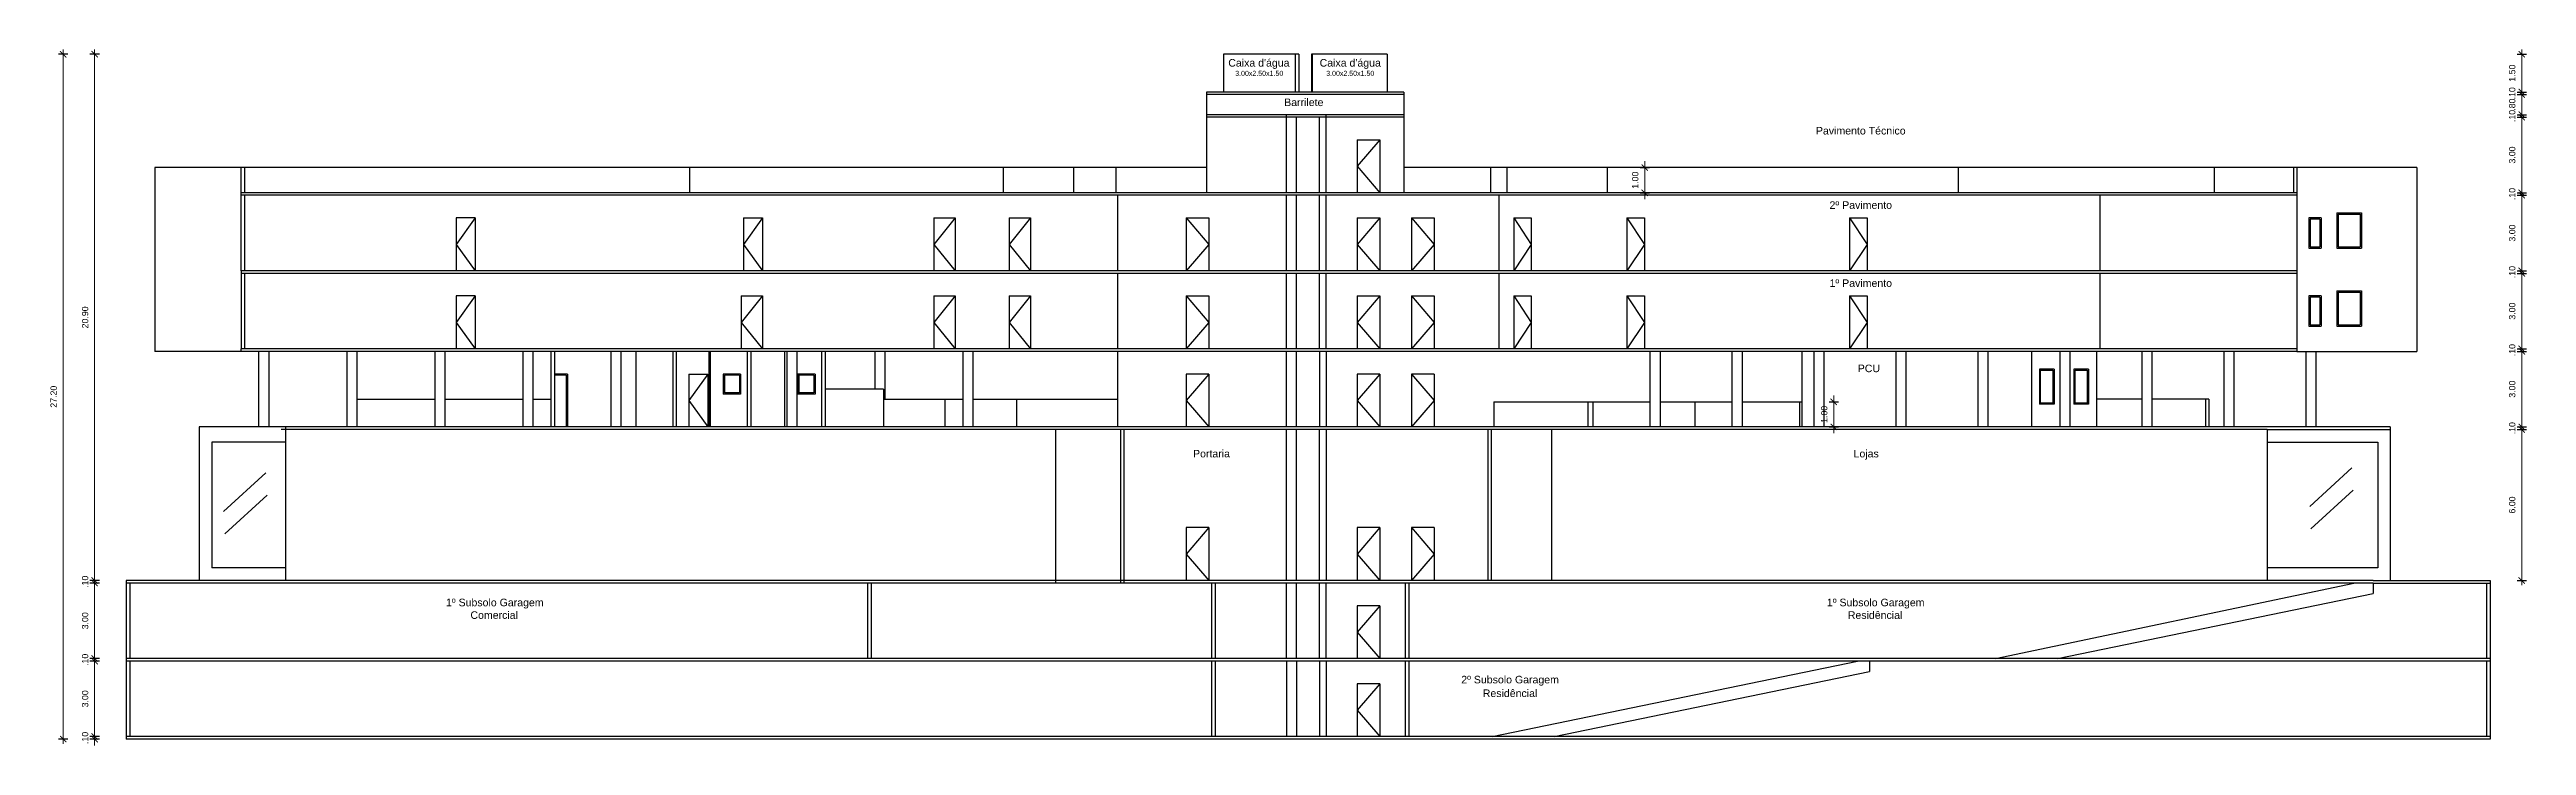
# Model space of a CAD drawing. Header units: millimetres. Extents: x -210 to 1173, y -437 to 320.
# Drawn here: x 695.2 to 793.6, y -335.7 to -308.1 of the extents above; entities that cross this region are included whole.
import ezdxf
from ezdxf.enums import TextEntityAlignment as Align

# ---------------------------------------------------------------- set-up
doc = ezdxf.new("R2010")
doc.units = ezdxf.units.MM
doc.header["$LTSCALE"] = 0.3
doc.linetypes.add('DASHED2', pattern=[9.525, 6.35, -3.175])
for name, color, linetype in [('CORTE', 6, 'Continuous'), ('COTAS', 1, 'Continuous'), ('PROJEÇÃO', 1, 'DASHED2'), ('TEXTOS', 2, 'Continuous'), ('VISTA', 2, 'Continuous'), ('VISTA LONGE', 1, 'Continuous')]:
    doc.layers.add(name, color=color, linetype=linetype)
doc.styles.add('2MM 1_100', font='ARIAL.TTF', dxfattribs={"height": 0.2})
doc.styles.add('3MM 1_100', font='ARIAL.TTF', dxfattribs={"height": 0.3})
doc.styles.add('COTAS', font='ARIAL.TTF')
doc.dimstyles.new('1_125', dxfattribs={"dimscale": 0.125, "dimtxt": 2, "dimasz": 2, "dimexe": 1.5, "dimexo": 6, "dimgap": 2, "dimtad": 1, "dimzin": 4, "dimdsep": 46, "dimtxsty": 'COTAS', "dimblk": 'ARCHTICK', "dimcen": 2.5, "dimdle": 1.5, "dimclrt": 2, "dimadec": 0, "dimazin": 0, "dimtfac": 1, "dimtix": 1, "dimtmove": 2, "dimatfit": 3, "dimldrblk": 'DOT', "dimfxl": 1.5, "dimfxlon": 1, "dimlwd": 5, "dimarcsym": 0})

msp = doc.modelspace()

# ---------------------------------------------------------------- texts
at = {"layer": 'TEXTOS'}
for s, height, style, p in [("Caixa d'água", 0.3, '3MM 1_100', (743.239, -308.593)), ('3.00x2.50x1.50', 0.2, '2MM 1_100', (743.252, -309.011)), ("Caixa d'água", 0.3, '3MM 1_100', (746.868, -308.593)), ('3.00x2.50x1.50', 0.2, '2MM 1_100', (746.868, -309.011)), ('Barrilete', 0.3, '3MM 1_100', (745.023, -310.161)), ('Pavimento Técnico', 0.3, '3MM 1_100', (767.15, -311.29)), ('2º Pavimento', 0.3, '3MM 1_100', (767.15, -314.243)), ('1º Pavimento', 0.3, '3MM 1_100', (767.15, -317.343)), ('PCU', 0.3, '3MM 1_100', (767.473, -320.729)), ('Portaria', 0.3, '3MM 1_100', (741.356, -324.114)), ('Lojas', 0.3, '3MM 1_100', (767.365, -324.114)), ('1º Subsolo Garagem', 0.3, '3MM 1_100', (712.881, -330.026)), ('Comercial', 0.3, '3MM 1_100', (712.858, -330.527)), ('1º Subsolo Garagem', 0.3, '3MM 1_100', (767.742, -330.026)), ('Residêncial', 0.3, '3MM 1_100', (767.718, -330.527)), ('2º Subsolo Garagem', 0.3, '3MM 1_100', (753.217, -333.089)), ('Residêncial', 0.3, '3MM 1_100', (753.217, -333.631))]:
    msp.add_text(s, height=height, dxfattribs=dict(at, style=style)).set_placement(p, align=Align.MIDDLE_CENTER)

# ---------------------------------------------------------------- blocks, each defined once
blk = doc.blocks.new('_ArchTick')
at = {"color": 0, "linetype": 'ByBlock', "const_width": 0.15}
blk.add_lwpolyline([(-0.5, -0.5), (0.5, 0.5)], dxfattribs=at)
blk = doc.blocks.new('*D17')
at = {"layer": 'COTAS', "color": 0, "lineweight": -2}
for p, q in [((695.922, -308.254), (695.547, -308.254)), ((695.922, -335.454), (695.547, -335.454))]:
    blk.add_line(p, q, dxfattribs=at)
at = {"layer": 'COTAS', "color": 0, "lineweight": 5}
blk.add_line((695.735, -308.066), (695.735, -335.641), dxfattribs=at)
at = {"layer": 'Defpoints', "color": 0}
for p in [(761.465, -308.254), (695.735, -335.454), (761.465, -335.454)]:
    blk.add_point(p, dxfattribs=at)
at = {"layer": 'COTAS', "color": 0, "lineweight": 5, "xscale": 0.25, "yscale": 0.25, "zscale": 0.25}
for p, rotation in [((695.735, -308.254), 90), ((695.735, -335.454), 270)]:
    blk.add_blockref('_ArchTick', p, dxfattribs=dict(at, rotation=rotation))
at = {"layer": 'COTAS', "color": 2, "insert": (695.357, -321.854), "char_height": 0.25, "attachment_point": 5, "rotation": 90, "style": 'COTAS'}
blk.add_mtext('27.20', dxfattribs=at)
blk = doc.blocks.new('_Dot')
at = {"color": 0, "linetype": 'ByBlock', "lineweight": -2}
blk.add_line((-0.5, 0), (-1, 0), dxfattribs=at)
at = {"color": 0, "linetype": 'ByBlock', "const_width": 0.5}
blk.add_lwpolyline([(-0.25, 0, 1), (0.25, 0, 1)], format="xyb", close=True, dxfattribs=at)
blk = doc.blocks.new('*D18')
at = {"layer": 'COTAS', "color": 0, "lineweight": -2}
for p, q in [((697.172, -335.354), (696.797, -335.354)), ((697.172, -335.454), (696.797, -335.454))]:
    blk.add_line(p, q, dxfattribs=at)
at = {"layer": 'COTAS', "color": 0, "lineweight": 5}
for p, q in [((696.985, -335.354), (696.985, -335.104)), ((696.985, -335.454), (696.985, -335.354)), ((696.985, -335.454), (696.985, -335.704))]:
    blk.add_line(p, q, dxfattribs=at)
at = {"layer": 'Defpoints', "color": 0}
for p in [(696.985, -335.354), (698.235, -335.354), (698.235, -335.454)]:
    blk.add_point(p, dxfattribs=at)
at = {"layer": 'COTAS', "color": 0, "lineweight": 5, "xscale": 0.25, "yscale": 0.25, "zscale": 0.25}
for p, rotation in [((696.985, -335.354), 270), ((696.985, -335.454), 90)]:
    blk.add_blockref('_ArchTick', p, dxfattribs=dict(at, rotation=rotation))
at = {"layer": 'COTAS', "color": 2, "insert": (696.607, -335.404), "char_height": 0.25, "attachment_point": 5, "rotation": 90, "style": 'COTAS'}
blk.add_mtext('.10', dxfattribs=at)
blk = doc.blocks.new('*D19')
at = {"layer": 'COTAS', "color": 0, "lineweight": -2}
for p, q in [((697.172, -332.354), (696.797, -332.354)), ((697.172, -335.354), (696.797, -335.354))]:
    blk.add_line(p, q, dxfattribs=at)
at = {"layer": 'COTAS', "color": 0, "lineweight": 5}
blk.add_line((696.985, -335.541), (696.985, -332.166), dxfattribs=at)
at = {"layer": 'Defpoints', "color": 0}
for p in [(696.985, -332.354), (698.235, -332.354), (698.235, -335.354)]:
    blk.add_point(p, dxfattribs=at)
at = {"layer": 'COTAS', "color": 0, "lineweight": 5, "xscale": 0.25, "yscale": 0.25, "zscale": 0.25}
for p, rotation in [((696.985, -332.354), 90), ((696.985, -335.354), 270)]:
    blk.add_blockref('_ArchTick', p, dxfattribs=dict(at, rotation=rotation))
at = {"layer": 'COTAS', "color": 2, "insert": (696.607, -333.854), "char_height": 0.25, "attachment_point": 5, "rotation": 90, "style": 'COTAS'}
blk.add_mtext('3.00', dxfattribs=at)
blk = doc.blocks.new('*D20')
at = {"layer": 'COTAS', "color": 0, "lineweight": -2}
for p, q in [((697.172, -332.254), (696.797, -332.254)), ((697.172, -332.354), (696.797, -332.354))]:
    blk.add_line(p, q, dxfattribs=at)
at = {"layer": 'COTAS', "color": 0, "lineweight": 5}
for p, q in [((696.985, -332.254), (696.985, -332.004)), ((696.985, -332.354), (696.985, -332.254)), ((696.985, -332.354), (696.985, -332.604))]:
    blk.add_line(p, q, dxfattribs=at)
at = {"layer": 'Defpoints', "color": 0}
for p in [(696.985, -332.254), (698.235, -332.254), (698.235, -332.354)]:
    blk.add_point(p, dxfattribs=at)
at = {"layer": 'COTAS', "color": 0, "lineweight": 5, "xscale": 0.25, "yscale": 0.25, "zscale": 0.25}
for p, rotation in [((696.985, -332.254), 270), ((696.985, -332.354), 90)]:
    blk.add_blockref('_ArchTick', p, dxfattribs=dict(at, rotation=rotation))
at = {"layer": 'COTAS', "color": 2, "insert": (696.607, -332.304), "char_height": 0.25, "attachment_point": 5, "rotation": 90, "style": 'COTAS'}
blk.add_mtext('.10', dxfattribs=at)
blk = doc.blocks.new('*D21')
at = {"layer": 'COTAS', "color": 0, "lineweight": -2}
for p, q in [((697.172, -329.254), (696.797, -329.254)), ((697.172, -332.254), (696.797, -332.254))]:
    blk.add_line(p, q, dxfattribs=at)
at = {"layer": 'COTAS', "color": 0, "lineweight": 5}
blk.add_line((696.985, -332.441), (696.985, -329.066), dxfattribs=at)
at = {"layer": 'Defpoints', "color": 0}
for p in [(696.985, -329.254), (698.235, -329.254), (698.235, -332.254)]:
    blk.add_point(p, dxfattribs=at)
at = {"layer": 'COTAS', "color": 0, "lineweight": 5, "xscale": 0.25, "yscale": 0.25, "zscale": 0.25}
for p, rotation in [((696.985, -329.254), 90), ((696.985, -332.254), 270)]:
    blk.add_blockref('_ArchTick', p, dxfattribs=dict(at, rotation=rotation))
at = {"layer": 'COTAS', "color": 2, "insert": (696.607, -330.754), "char_height": 0.25, "attachment_point": 5, "rotation": 90, "style": 'COTAS'}
blk.add_mtext('3.00', dxfattribs=at)
blk = doc.blocks.new('*D22')
at = {"layer": 'COTAS', "color": 0, "lineweight": -2}
for p, q in [((697.172, -329.154), (696.797, -329.154)), ((697.172, -329.254), (696.797, -329.254))]:
    blk.add_line(p, q, dxfattribs=at)
at = {"layer": 'COTAS', "color": 0, "lineweight": 5}
for p, q in [((696.985, -329.154), (696.985, -328.904)), ((696.985, -329.254), (696.985, -329.154)), ((696.985, -329.254), (696.985, -329.504))]:
    blk.add_line(p, q, dxfattribs=at)
at = {"layer": 'Defpoints', "color": 0}
for p in [(696.985, -329.154), (698.235, -329.154), (698.235, -329.254)]:
    blk.add_point(p, dxfattribs=at)
at = {"layer": 'COTAS', "color": 0, "lineweight": 5, "xscale": 0.25, "yscale": 0.25, "zscale": 0.25}
for p, rotation in [((696.985, -329.154), 270), ((696.985, -329.254), 90)]:
    blk.add_blockref('_ArchTick', p, dxfattribs=dict(at, rotation=rotation))
at = {"layer": 'COTAS', "color": 2, "insert": (696.607, -329.204), "char_height": 0.25, "attachment_point": 5, "rotation": 90, "style": 'COTAS'}
blk.add_mtext('.10', dxfattribs=at)
blk = doc.blocks.new('*D23')
at = {"layer": 'COTAS', "color": 0, "lineweight": -2}
for p, q in [((697.172, -308.254), (696.797, -308.254)), ((697.172, -329.154), (696.797, -329.154))]:
    blk.add_line(p, q, dxfattribs=at)
at = {"layer": 'COTAS', "color": 0, "lineweight": 5}
blk.add_line((696.985, -308.066), (696.985, -329.341), dxfattribs=at)
at = {"layer": 'Defpoints', "color": 0}
for p in [(743.252, -308.254), (696.985, -329.154), (743.252, -329.154)]:
    blk.add_point(p, dxfattribs=at)
at = {"layer": 'COTAS', "color": 0, "lineweight": 5, "xscale": 0.25, "yscale": 0.25, "zscale": 0.25}
for p, rotation in [((696.985, -308.254), 90), ((696.985, -329.154), 270)]:
    blk.add_blockref('_ArchTick', p, dxfattribs=dict(at, rotation=rotation))
at = {"layer": 'COTAS', "color": 2, "insert": (696.607, -318.704), "char_height": 0.25, "attachment_point": 5, "rotation": 90, "style": 'COTAS'}
blk.add_mtext('20.90', dxfattribs=at)
blk = doc.blocks.new('*D24')
at = {"layer": 'COTAS', "color": 0, "lineweight": -2}
for p, q in [((793.221, -323.154), (793.596, -323.154)), ((793.221, -329.154), (793.596, -329.154))]:
    blk.add_line(p, q, dxfattribs=at)
at = {"layer": 'COTAS', "color": 0, "lineweight": 5}
blk.add_line((793.409, -329.341), (793.409, -322.966), dxfattribs=at)
at = {"layer": 'Defpoints', "color": 0}
for p in [(788.186, -323.154), (793.409, -323.154), (788.186, -329.154)]:
    blk.add_point(p, dxfattribs=at)
at = {"layer": 'COTAS', "color": 0, "lineweight": 5, "xscale": 0.25, "yscale": 0.25, "zscale": 0.25}
for p, rotation in [((793.409, -323.154), 90), ((793.409, -329.154), 270)]:
    blk.add_blockref('_ArchTick', p, dxfattribs=dict(at, rotation=rotation))
at = {"layer": 'COTAS', "color": 2, "insert": (793.031, -326.154), "char_height": 0.25, "attachment_point": 5, "rotation": 90, "style": 'COTAS'}
blk.add_mtext('6.00', dxfattribs=at)
blk = doc.blocks.new('*D25')
at = {"layer": 'COTAS', "color": 0, "lineweight": -2}
for p, q in [((793.221, -323.054), (793.596, -323.054)), ((793.221, -323.154), (793.596, -323.154))]:
    blk.add_line(p, q, dxfattribs=at)
at = {"layer": 'COTAS', "color": 0, "lineweight": 5}
for p, q in [((793.409, -323.054), (793.409, -322.804)), ((793.409, -323.154), (793.409, -323.054)), ((793.409, -323.154), (793.409, -323.404))]:
    blk.add_line(p, q, dxfattribs=at)
at = {"layer": 'Defpoints', "color": 0}
for p in [(788.186, -323.054), (788.186, -323.154), (793.409, -323.054)]:
    blk.add_point(p, dxfattribs=at)
at = {"layer": 'COTAS', "color": 0, "lineweight": 5, "xscale": 0.25, "yscale": 0.25, "zscale": 0.25}
for p, rotation in [((793.409, -323.054), 270), ((793.409, -323.154), 90)]:
    blk.add_blockref('_ArchTick', p, dxfattribs=dict(at, rotation=rotation))
at = {"layer": 'COTAS', "color": 2, "insert": (793.031, -323.104), "char_height": 0.25, "attachment_point": 5, "rotation": 90, "style": 'COTAS'}
blk.add_mtext('.10', dxfattribs=at)
blk = doc.blocks.new('*D26')
at = {"layer": 'COTAS', "color": 0, "lineweight": -2}
for p, q in [((793.221, -320.054), (793.596, -320.054)), ((793.221, -323.054), (793.596, -323.054))]:
    blk.add_line(p, q, dxfattribs=at)
at = {"layer": 'COTAS', "color": 0, "lineweight": 5}
blk.add_line((793.409, -319.866), (793.409, -323.241), dxfattribs=at)
at = {"layer": 'Defpoints', "color": 0}
for p in [(784.467, -320.054), (784.467, -323.054), (793.409, -323.054)]:
    blk.add_point(p, dxfattribs=at)
at = {"layer": 'COTAS', "color": 0, "lineweight": 5, "xscale": 0.25, "yscale": 0.25, "zscale": 0.25}
for p, rotation in [((793.409, -320.054), 90), ((793.409, -323.054), 270)]:
    blk.add_blockref('_ArchTick', p, dxfattribs=dict(at, rotation=rotation))
at = {"layer": 'COTAS', "color": 2, "insert": (793.031, -321.554), "char_height": 0.25, "attachment_point": 5, "rotation": 90, "style": 'COTAS'}
blk.add_mtext('3.00', dxfattribs=at)
blk = doc.blocks.new('*D27')
at = {"layer": 'COTAS', "color": 0, "lineweight": 5}
for p, q in [((793.409, -319.954), (793.409, -319.704)), ((793.409, -320.054), (793.409, -319.954)), ((793.409, -320.054), (793.409, -320.304))]:
    blk.add_line(p, q, dxfattribs=at)
at = {"layer": 'COTAS', "color": 0, "lineweight": -2}
for p, q in [((793.221, -319.954), (793.596, -319.954)), ((793.221, -320.054), (793.596, -320.054))]:
    blk.add_line(p, q, dxfattribs=at)
at = {"layer": 'Defpoints', "color": 0}
for p in [(784.467, -319.954), (784.467, -320.054), (793.409, -319.954)]:
    blk.add_point(p, dxfattribs=at)
at = {"layer": 'COTAS', "color": 0, "lineweight": 5, "xscale": 0.25, "yscale": 0.25, "zscale": 0.25}
for p, rotation in [((793.409, -319.954), 270), ((793.409, -320.054), 90)]:
    blk.add_blockref('_ArchTick', p, dxfattribs=dict(at, rotation=rotation))
at = {"layer": 'COTAS', "color": 2, "insert": (793.031, -320.004), "char_height": 0.25, "attachment_point": 5, "rotation": 90, "style": 'COTAS'}
blk.add_mtext('.10', dxfattribs=at)
blk = doc.blocks.new('*D28')
at = {"layer": 'COTAS', "color": 0, "lineweight": 5}
blk.add_line((793.409, -320.141), (793.409, -316.766), dxfattribs=at)
at = {"layer": 'COTAS', "color": 0, "lineweight": -2}
for p, q in [((793.221, -316.954), (793.596, -316.954)), ((793.221, -319.954), (793.596, -319.954))]:
    blk.add_line(p, q, dxfattribs=at)
at = {"layer": 'Defpoints', "color": 0}
for p in [(784.467, -316.954), (793.409, -316.954), (784.467, -319.954)]:
    blk.add_point(p, dxfattribs=at)
at = {"layer": 'COTAS', "color": 0, "lineweight": 5, "xscale": 0.25, "yscale": 0.25, "zscale": 0.25}
for p, rotation in [((793.409, -316.954), 90), ((793.409, -319.954), 270)]:
    blk.add_blockref('_ArchTick', p, dxfattribs=dict(at, rotation=rotation))
at = {"layer": 'COTAS', "color": 2, "insert": (793.031, -318.454), "char_height": 0.25, "attachment_point": 5, "rotation": 90, "style": 'COTAS'}
blk.add_mtext('3.00', dxfattribs=at)
blk = doc.blocks.new('*D29')
at = {"layer": 'COTAS', "color": 0, "lineweight": -2}
for p, q in [((793.221, -316.854), (793.596, -316.854)), ((793.221, -316.954), (793.596, -316.954))]:
    blk.add_line(p, q, dxfattribs=at)
at = {"layer": 'COTAS', "color": 0, "lineweight": 5}
for p, q in [((793.409, -316.854), (793.409, -316.604)), ((793.409, -316.954), (793.409, -316.854)), ((793.409, -316.954), (793.409, -317.204))]:
    blk.add_line(p, q, dxfattribs=at)
at = {"layer": 'Defpoints', "color": 0}
for p in [(784.467, -316.854), (793.409, -316.854), (784.467, -316.954)]:
    blk.add_point(p, dxfattribs=at)
at = {"layer": 'COTAS', "color": 0, "lineweight": 5, "xscale": 0.25, "yscale": 0.25, "zscale": 0.25}
for p, rotation in [((793.409, -316.854), 270), ((793.409, -316.954), 90)]:
    blk.add_blockref('_ArchTick', p, dxfattribs=dict(at, rotation=rotation))
at = {"layer": 'COTAS', "color": 2, "insert": (793.031, -316.904), "char_height": 0.25, "attachment_point": 5, "rotation": 90, "style": 'COTAS'}
blk.add_mtext('.10', dxfattribs=at)
blk = doc.blocks.new('*D30')
at = {"layer": 'COTAS', "color": 0, "lineweight": -2}
for p, q in [((793.221, -313.854), (793.596, -313.854)), ((793.221, -316.854), (793.596, -316.854))]:
    blk.add_line(p, q, dxfattribs=at)
at = {"layer": 'COTAS', "color": 0, "lineweight": 5}
blk.add_line((793.409, -317.041), (793.409, -313.666), dxfattribs=at)
at = {"layer": 'Defpoints', "color": 0}
for p in [(784.467, -313.854), (793.409, -313.854), (784.467, -316.854)]:
    blk.add_point(p, dxfattribs=at)
at = {"layer": 'COTAS', "color": 0, "lineweight": 5, "xscale": 0.25, "yscale": 0.25, "zscale": 0.25}
for p, rotation in [((793.409, -313.854), 90), ((793.409, -316.854), 270)]:
    blk.add_blockref('_ArchTick', p, dxfattribs=dict(at, rotation=rotation))
at = {"layer": 'COTAS', "color": 2, "insert": (793.031, -315.354), "char_height": 0.25, "attachment_point": 5, "rotation": 90, "style": 'COTAS'}
blk.add_mtext('3.00', dxfattribs=at)
blk = doc.blocks.new('*D31')
at = {"layer": 'COTAS', "color": 0, "lineweight": -2}
for p, q in [((793.221, -313.754), (793.596, -313.754)), ((793.221, -313.854), (793.596, -313.854))]:
    blk.add_line(p, q, dxfattribs=at)
at = {"layer": 'COTAS', "color": 0, "lineweight": 5}
for p, q in [((793.409, -313.754), (793.409, -313.504)), ((793.409, -313.854), (793.409, -313.754)), ((793.409, -313.854), (793.409, -314.104))]:
    blk.add_line(p, q, dxfattribs=at)
at = {"layer": 'Defpoints', "color": 0}
for p in [(784.467, -313.754), (784.467, -313.854), (793.409, -313.754)]:
    blk.add_point(p, dxfattribs=at)
at = {"layer": 'COTAS', "color": 0, "lineweight": 5, "xscale": 0.25, "yscale": 0.25, "zscale": 0.25}
for p, rotation in [((793.409, -313.754), 270), ((793.409, -313.854), 90)]:
    blk.add_blockref('_ArchTick', p, dxfattribs=dict(at, rotation=rotation))
at = {"layer": 'COTAS', "color": 2, "insert": (793.031, -313.804), "char_height": 0.25, "attachment_point": 5, "rotation": 90, "style": 'COTAS'}
blk.add_mtext('.10', dxfattribs=at)
blk = doc.blocks.new('*D32')
at = {"layer": 'COTAS', "color": 0, "lineweight": -2}
for p, q in [((793.221, -310.754), (793.596, -310.754)), ((793.221, -313.754), (793.596, -313.754))]:
    blk.add_line(p, q, dxfattribs=at)
at = {"layer": 'COTAS', "color": 0, "lineweight": 5}
blk.add_line((793.409, -313.941), (793.409, -310.566), dxfattribs=at)
at = {"layer": 'Defpoints', "color": 0}
for p in [(749.002, -310.754), (793.409, -310.754), (749.002, -313.754)]:
    blk.add_point(p, dxfattribs=at)
at = {"layer": 'COTAS', "color": 0, "lineweight": 5, "xscale": 0.25, "yscale": 0.25, "zscale": 0.25}
for p, rotation in [((793.409, -310.754), 90), ((793.409, -313.754), 270)]:
    blk.add_blockref('_ArchTick', p, dxfattribs=dict(at, rotation=rotation))
at = {"layer": 'COTAS', "color": 2, "insert": (793.031, -312.254), "char_height": 0.25, "attachment_point": 5, "rotation": 90, "style": 'COTAS'}
blk.add_mtext('3.00', dxfattribs=at)
blk = doc.blocks.new('*D33')
at = {"layer": 'COTAS', "color": 0, "lineweight": -2}
for p, q in [((793.221, -310.654), (793.596, -310.654)), ((793.221, -310.754), (793.596, -310.754))]:
    blk.add_line(p, q, dxfattribs=at)
at = {"layer": 'COTAS', "color": 0, "lineweight": 5}
for p, q in [((793.409, -310.654), (793.409, -310.404)), ((793.409, -310.754), (793.409, -310.654)), ((793.409, -310.754), (793.409, -311.004))]:
    blk.add_line(p, q, dxfattribs=at)
at = {"layer": 'Defpoints', "color": 0}
for p in [(749.002, -310.654), (749.002, -310.754), (793.409, -310.654)]:
    blk.add_point(p, dxfattribs=at)
at = {"layer": 'COTAS', "color": 0, "lineweight": 5, "xscale": 0.25, "yscale": 0.25, "zscale": 0.25}
for p, rotation in [((793.409, -310.654), 270), ((793.409, -310.754), 90)]:
    blk.add_blockref('_ArchTick', p, dxfattribs=dict(at, rotation=rotation))
at = {"layer": 'COTAS', "color": 2, "insert": (793.031, -310.704), "char_height": 0.25, "attachment_point": 5, "rotation": 90, "style": 'COTAS'}
blk.add_mtext('.10', dxfattribs=at)
blk = doc.blocks.new('*D34')
at = {"layer": 'COTAS', "color": 0, "lineweight": -2}
for p, q in [((793.221, -309.854), (793.596, -309.854)), ((793.221, -310.654), (793.596, -310.654))]:
    blk.add_line(p, q, dxfattribs=at)
at = {"layer": 'COTAS', "color": 0, "lineweight": 5}
for p, q in [((793.409, -309.854), (793.409, -309.604)), ((793.409, -310.654), (793.409, -309.854)), ((793.409, -310.654), (793.409, -310.904))]:
    blk.add_line(p, q, dxfattribs=at)
at = {"layer": 'Defpoints', "color": 0}
for p in [(749.002, -309.854), (793.409, -309.854), (749.002, -310.654)]:
    blk.add_point(p, dxfattribs=at)
at = {"layer": 'COTAS', "color": 0, "lineweight": 5, "xscale": 0.25, "yscale": 0.25, "zscale": 0.25}
for p, rotation in [((793.409, -309.854), 270), ((793.409, -310.654), 90)]:
    blk.add_blockref('_ArchTick', p, dxfattribs=dict(at, rotation=rotation))
at = {"layer": 'COTAS', "color": 2, "insert": (793.031, -310.254), "char_height": 0.25, "attachment_point": 5, "rotation": 90, "style": 'COTAS'}
blk.add_mtext('.80', dxfattribs=at)
blk = doc.blocks.new('*D35')
at = {"layer": 'COTAS', "color": 0, "lineweight": -2}
for p, q in [((793.221, -309.754), (793.596, -309.754)), ((793.221, -309.854), (793.596, -309.854))]:
    blk.add_line(p, q, dxfattribs=at)
at = {"layer": 'COTAS', "color": 0, "lineweight": 5}
for p, q in [((793.409, -309.754), (793.409, -309.504)), ((793.409, -309.854), (793.409, -309.754)), ((793.409, -309.854), (793.409, -310.104))]:
    blk.add_line(p, q, dxfattribs=at)
at = {"layer": 'Defpoints', "color": 0}
for p in [(749.002, -309.754), (749.002, -309.854), (793.409, -309.754)]:
    blk.add_point(p, dxfattribs=at)
at = {"layer": 'COTAS', "color": 0, "lineweight": 5, "xscale": 0.25, "yscale": 0.25, "zscale": 0.25}
for p, rotation in [((793.409, -309.754), 270), ((793.409, -309.854), 90)]:
    blk.add_blockref('_ArchTick', p, dxfattribs=dict(at, rotation=rotation))
at = {"layer": 'COTAS', "color": 2, "insert": (793.031, -309.804), "char_height": 0.25, "attachment_point": 5, "rotation": 90, "style": 'COTAS'}
blk.add_mtext('.10', dxfattribs=at)
blk = doc.blocks.new('*D36')
at = {"layer": 'COTAS', "color": 0, "lineweight": -2}
for p, q in [((793.221, -308.254), (793.596, -308.254)), ((793.221, -309.754), (793.596, -309.754))]:
    blk.add_line(p, q, dxfattribs=at)
at = {"layer": 'COTAS', "color": 0, "lineweight": 5}
blk.add_line((793.409, -309.941), (793.409, -308.066), dxfattribs=at)
at = {"layer": 'Defpoints', "color": 0}
for p in [(748.328, -308.254), (793.409, -308.254), (748.328, -309.754)]:
    blk.add_point(p, dxfattribs=at)
at = {"layer": 'COTAS', "color": 0, "lineweight": 5, "xscale": 0.25, "yscale": 0.25, "zscale": 0.25}
for p, rotation in [((793.409, -308.254), 90), ((793.409, -309.754), 270)]:
    blk.add_blockref('_ArchTick', p, dxfattribs=dict(at, rotation=rotation))
at = {"layer": 'COTAS', "color": 2, "insert": (793.031, -309.004), "char_height": 0.25, "attachment_point": 5, "rotation": 90, "style": 'COTAS'}
blk.add_mtext('1.50', dxfattribs=at)
blk = doc.blocks.new('*D37')
at = {"layer": 'COTAS', "color": 0, "lineweight": -2}
for p, q in [((765.889, -322.054), (766.264, -322.054)), ((765.889, -323.054), (766.264, -323.054))]:
    blk.add_line(p, q, dxfattribs=at)
at = {"layer": 'COTAS', "color": 0, "lineweight": 5}
for p, q in [((766.076, -322.054), (766.076, -321.804)), ((766.076, -322.054), (766.076, -323.054)), ((766.076, -323.054), (766.076, -323.304))]:
    blk.add_line(p, q, dxfattribs=at)
at = {"layer": 'Defpoints', "color": 0}
for p in [(764.81, -322.054), (764.81, -323.054), (766.076, -323.054)]:
    blk.add_point(p, dxfattribs=at)
at = {"layer": 'COTAS', "color": 0, "lineweight": 5, "xscale": 0.25, "yscale": 0.25, "zscale": 0.25}
for p, rotation in [((766.076, -322.054), 270), ((766.076, -323.054), 90)]:
    blk.add_blockref('_ArchTick', p, dxfattribs=dict(at, rotation=rotation))
at = {"layer": 'COTAS', "color": 2, "insert": (765.699, -322.554), "char_height": 0.25, "attachment_point": 5, "rotation": 90, "style": 'COTAS'}
blk.add_mtext('1.00', dxfattribs=at)
blk = doc.blocks.new('*D38')
at = {"layer": 'COTAS', "color": 0, "lineweight": -2}
for p, q in [((758.381, -312.754), (758.756, -312.754)), ((758.381, -313.754), (758.756, -313.754))]:
    blk.add_line(p, q, dxfattribs=at)
at = {"layer": 'COTAS', "color": 0, "lineweight": 5}
for p, q in [((758.568, -312.754), (758.568, -312.504)), ((758.568, -312.754), (758.568, -313.754)), ((758.568, -313.754), (758.568, -314.004))]:
    blk.add_line(p, q, dxfattribs=at)
at = {"layer": 'Defpoints', "color": 0}
for p in [(757.078, -312.754), (757.078, -313.754), (758.568, -313.754)]:
    blk.add_point(p, dxfattribs=at)
at = {"layer": 'COTAS', "color": 0, "lineweight": 5, "xscale": 0.25, "yscale": 0.25, "zscale": 0.25}
for p, rotation in [((758.568, -312.754), 270), ((758.568, -313.754), 90)]:
    blk.add_blockref('_ArchTick', p, dxfattribs=dict(at, rotation=rotation))
at = {"layer": 'COTAS', "color": 2, "insert": (758.191, -313.254), "char_height": 0.25, "attachment_point": 5, "rotation": 90, "style": 'COTAS'}
blk.add_mtext('1.00', dxfattribs=at)

# ---------------------------------------------------------------- dimensions: what is measured, and where the dimension line sits
at = {"layer": 'COTAS'}
for base, p1, p2, picture, middle in [((695.735, -335.454), (761.465, -308.254), (761.465, -335.454), '*D17', (695.357, -321.854)), ((696.985, -329.154), (743.252, -308.254), (743.252, -329.154), '*D23', (696.607, -318.704)), ((793.409, -308.254), (748.328, -309.754), (748.328, -308.254), '*D36', (793.031, -309.004)), ((793.409, -309.754), (749.002, -309.854), (749.002, -309.754), '*D35', (793.031, -309.804)), ((793.409, -309.854), (749.002, -310.654), (749.002, -309.854), '*D34', (793.031, -310.254)), ((793.409, -310.654), (749.002, -310.754), (749.002, -310.654), '*D33', (793.031, -310.704)), ((793.409, -310.754), (749.002, -313.754), (749.002, -310.754), '*D32', (793.031, -312.254)), ((758.568, -313.754), (757.078, -312.754), (757.078, -313.754), '*D38', (758.191, -313.254)), ((793.409, -313.754), (784.467, -313.854), (784.467, -313.754), '*D31', (793.031, -313.804)), ((793.409, -313.854), (784.467, -316.854), (784.467, -313.854), '*D30', (793.031, -315.354)), ((793.409, -316.854), (784.467, -316.954), (784.467, -316.854), '*D29', (793.031, -316.904)), ((793.409, -316.954), (784.467, -319.954), (784.467, -316.954), '*D28', (793.031, -318.454)), ((793.409, -319.954), (784.467, -320.054), (784.467, -319.954), '*D27', (793.031, -320.004)), ((793.409, -323.054), (784.467, -320.054), (784.467, -323.054), '*D26', (793.031, -321.554)), ((766.076, -323.054), (764.81, -322.054), (764.81, -323.054), '*D37', (765.699, -322.554)), ((793.409, -323.054), (788.186, -323.154), (788.186, -323.054), '*D25', (793.031, -323.104)), ((793.409, -323.154), (788.186, -329.154), (788.186, -323.154), '*D24', (793.031, -326.154)), ((696.985, -329.154), (698.235, -329.254), (698.235, -329.154), '*D22', (696.607, -329.204)), ((696.985, -329.254), (698.235, -332.254), (698.235, -329.254), '*D21', (696.607, -330.754)), ((696.985, -332.254), (698.235, -332.354), (698.235, -332.254), '*D20', (696.607, -332.304)), ((696.985, -332.354), (698.235, -335.354), (698.235, -332.354), '*D19', (696.607, -333.854)), ((696.985, -335.354), (698.235, -335.454), (698.235, -335.354), '*D18', (696.607, -335.404))]:
    dim = msp.add_linear_dim(base=base, p1=p1, p2=p2, angle=90, dimstyle='1_125', dxfattribs=at)
    dim.commit()
    dim.dimension.update_dxf_attribs({"geometry": picture, "text_midpoint": middle})

# ---------------------------------------------------------------- linework, layer by layer
at = {"layer": 'CORTE'}
for p, q in [((744.677, -308.254), (744.677, -309.754)), ((744.828, -308.254), (744.677, -308.254)), ((744.828, -308.254), (744.828, -309.754)), ((745.328, -308.254), (745.328, -309.754)), ((745.359, -308.254), (745.328, -308.254)), ((745.359, -308.254), (745.359, -309.754)), ((744.329, -313.754), (744.329, -310.654)), ((745.911, -310.654), (744.329, -310.654)), ((745.911, -310.754), (744.329, -310.754)), ((744.737, -313.754), (744.737, -310.754)), ((745.644, -313.754), (745.644, -310.754)), ((745.911, -313.754), (745.911, -310.654)), ((702.805, -316.854), (702.805, -312.754)), ((702.945, -312.754), (702.805, -312.754)), ((702.945, -312.754), (702.945, -313.754)), ((784.336, -312.754), (784.336, -313.754)), ((784.467, -312.754), (784.336, -312.754)), ((784.467, -312.754), (784.467, -313.754)), ((784.467, -313.754), (702.805, -313.754)), ((784.467, -313.854), (702.805, -313.854)), ((702.945, -313.854), (702.945, -316.854)), ((744.329, -316.854), (744.329, -313.854)), ((744.737, -316.854), (744.737, -313.854)), ((745.644, -316.854), (745.644, -313.854)), ((745.911, -316.854), (745.911, -313.854)), ((776.642, -313.854), (776.642, -316.854)), ((784.467, -313.754), (784.467, -320.054)), ((702.805, -316.854), (702.805, -319.954)), ((784.467, -316.854), (702.805, -316.854)), ((784.467, -316.954), (702.805, -316.954)), ((702.945, -316.954), (702.945, -319.954)), ((744.329, -319.954), (744.329, -316.954)), ((744.737, -319.954), (744.737, -316.954)), ((745.644, -319.954), (745.644, -316.954)), ((745.911, -319.954), (745.911, -316.954)), ((776.642, -316.954), (776.642, -319.954)), ((784.467, -319.954), (702.805, -319.954)), ((702.805, -320.054), (702.805, -319.954)), ((703.899, -320.054), (702.805, -320.054)), ((784.467, -320.054), (703.899, -320.054)), ((715.115, -320.054), (715.115, -323.054)), ((715.25, -320.054), (715.25, -323.054)), ((719.954, -320.054), (719.954, -323.054)), ((720.089, -320.054), (720.089, -323.054)), ((722.907, -320.054), (722.907, -323.054)), ((723.051, -320.054), (723.051, -323.054)), ((725.867, -320.054), (725.867, -323.054)), ((726.007, -320.054), (726.007, -323.054)), ((744.329, -323.054), (744.329, -320.054)), ((744.737, -323.054), (744.737, -320.054)), ((745.644, -320.054), (745.644, -323.054)), ((745.911, -320.054), (745.911, -323.054)), ((780.849, -321.954), (780.849, -323.054)), ((780.979, -321.954), (780.849, -321.954)), ((780.979, -321.954), (780.979, -323.054)), ((788.186, -323.054), (704.399, -323.054)), ((783.295, -323.154), (704.399, -323.154)), ((704.57, -323.054), (704.57, -323.154)), ((704.57, -323.154), (704.57, -329.154)), ((735.16, -323.154), (735.16, -329.214)), ((737.734, -323.154), (737.734, -329.214)), ((737.875, -323.154), (737.875, -329.214)), ((744.329, -329.154), (744.329, -323.154)), ((744.737, -329.154), (744.737, -323.154)), ((745.644, -329.154), (745.644, -323.154)), ((745.911, -323.154), (745.911, -329.154)), ((752.333, -323.154), (752.333, -329.154)), ((752.464, -323.154), (752.464, -329.154)), ((754.863, -323.154), (754.863, -329.154)), ((783.295, -323.154), (783.295, -329.154)), ((788.186, -323.054), (788.186, -323.154)), ((698.235, -329.154), (698.235, -335.454)), ((741.354, -329.154), (698.235, -329.154)), ((741.354, -329.254), (698.235, -329.254)), ((698.385, -329.254), (698.385, -332.254)), ((727.685, -329.254), (727.685, -332.254)), ((727.835, -329.254), (727.835, -332.254)), ((787.5, -329.154), (741.354, -329.154)), ((787.5, -329.254), (741.354, -329.254)), ((741.354, -329.254), (741.354, -332.254)), ((741.504, -329.254), (741.504, -332.254)), ((744.329, -332.254), (744.329, -329.254)), ((744.737, -332.254), (744.737, -329.254)), ((745.644, -332.254), (745.644, -329.254)), ((745.911, -332.254), (745.911, -329.254)), ((749.048, -329.254), (749.048, -332.254)), ((749.198, -329.254), (749.198, -332.254)), ((787.5, -329.154), (792.159, -329.154)), ((787.5, -329.254), (792.159, -329.254)), ((792.009, -329.254), (792.009, -332.254)), ((792.159, -329.154), (792.159, -335.454)), ((767.5, -332.254), (698.235, -332.254)), ((767.5, -332.354), (698.235, -332.354)), ((698.385, -332.354), (698.385, -335.354)), ((741.354, -332.354), (741.354, -335.354)), ((741.504, -332.354), (741.504, -335.354)), ((744.329, -332.354), (744.329, -335.354)), ((744.737, -332.354), (744.737, -335.354)), ((745.644, -332.354), (745.644, -335.354)), ((745.911, -332.354), (745.911, -335.354)), ((749.048, -332.354), (749.048, -335.354)), ((749.198, -332.354), (749.198, -335.354)), ((792.159, -332.254), (767.5, -332.254)), ((792.159, -332.354), (767.5, -332.354)), ((792.009, -332.354), (792.009, -335.354)), ((792.159, -335.354), (698.235, -335.354)), ((792.159, -335.454), (698.235, -335.454))]:
    msp.add_line(p, q, dxfattribs=at)
at = {"layer": 'PROJEÇÃO'}
for p, q in [((748.048, -311.654), (747.148, -312.704)), ((747.148, -312.704), (748.048, -313.754)), ((712.098, -314.754), (711.347, -315.804)), ((723.512, -314.754), (722.767, -315.804)), ((731.168, -314.754), (730.322, -315.804)), ((734.161, -314.754), (733.315, -315.804)), ((740.348, -314.754), (741.248, -315.804)), ((748.048, -314.754), (747.148, -315.804)), ((749.298, -314.754), (750.198, -315.804)), ((753.362, -314.754), (754.06, -315.804)), ((757.854, -314.754), (758.552, -315.804)), ((766.707, -314.754), (767.405, -315.804)), ((711.347, -315.804), (712.098, -316.854)), ((722.767, -315.804), (723.512, -316.854)), ((730.322, -315.804), (731.168, -316.854)), ((733.315, -315.804), (734.161, -316.854)), ((741.248, -315.804), (740.348, -316.854)), ((747.148, -315.804), (748.048, -316.854)), ((750.198, -315.804), (749.298, -316.854)), ((754.06, -315.804), (753.362, -316.854)), ((758.552, -315.804), (757.854, -316.854)), ((767.405, -315.804), (766.707, -316.854)), ((712.098, -317.854), (711.347, -318.904)), ((723.512, -317.854), (722.666, -318.904)), ((731.168, -317.854), (730.322, -318.904)), ((734.161, -317.854), (733.315, -318.904)), ((740.348, -317.854), (741.248, -318.904)), ((748.048, -317.854), (747.148, -318.904)), ((749.298, -317.854), (750.198, -318.904)), ((753.362, -317.854), (754.06, -318.904)), ((757.854, -317.854), (758.552, -318.904)), ((766.707, -317.854), (767.405, -318.904)), ((711.347, -318.904), (712.098, -319.954)), ((722.666, -318.904), (723.512, -319.954)), ((730.322, -318.904), (731.168, -319.954)), ((733.315, -318.904), (734.161, -319.954)), ((741.248, -318.904), (740.348, -319.954)), ((747.148, -318.904), (748.048, -319.954)), ((750.198, -318.904), (749.298, -319.954)), ((754.06, -318.904), (753.362, -319.954)), ((758.552, -318.904), (757.854, -319.954)), ((767.405, -318.904), (766.707, -319.954)), ((721.348, -320.954), (720.597, -322.004, 0)), ((741.248, -320.954), (740.348, -322.004)), ((748.048, -320.954), (747.148, -322.004)), ((749.298, -320.954), (750.198, -322.004)), ((720.597, -322.004, 0), (721.348, -323.054)), ((740.348, -322.004), (741.248, -323.054)), ((747.148, -322.004), (748.048, -323.054)), ((750.198, -322.004), (749.298, -323.054)), ((741.248, -327.054), (740.348, -328.104)), ((748.048, -327.054), (747.148, -328.104)), ((749.298, -327.054), (750.198, -328.104)), ((740.348, -328.104), (741.248, -329.154)), ((747.148, -328.104), (748.048, -329.154)), ((750.198, -328.104), (749.298, -329.154)), ((748.048, -330.154), (747.148, -331.204)), ((747.148, -331.204), (748.048, -332.254)), ((748.048, -333.254), (747.148, -334.304)), ((747.148, -334.304), (748.048, -335.354))]:
    msp.add_line(p, q, dxfattribs=at)
at = {"layer": 'VISTA'}
for p, q in [((741.828, -308.254), (741.828, -309.754)), ((744.677, -308.254), (741.828, -308.254)), ((748.328, -308.254), (745.359, -308.254)), ((748.328, -308.254), (748.328, -309.754)), ((741.152, -309.754), (741.152, -313.754)), ((749.002, -309.754), (741.152, -309.754)), ((749.002, -309.854), (741.152, -309.854)), ((749.002, -309.754), (749.002, -313.754)), ((744.329, -310.654), (741.152, -310.654)), ((744.329, -310.754), (741.152, -310.754)), ((749.002, -310.654), (745.911, -310.654)), ((749.002, -310.754), (745.911, -310.754)), ((747.148, -311.654), (747.148, -313.754)), ((747.148, -311.654), (748.048, -311.654)), ((748.048, -311.654), (748.048, -313.754)), ((699.375, -312.754), (699.375, -320.054)), ((702.805, -312.754), (699.375, -312.754)), ((741.152, -312.754), (702.945, -312.754)), ((720.615, -312.754), (720.615, -313.754)), ((733.082, -312.754), (733.082, -313.754)), ((735.876, -312.754), (735.876, -313.754)), ((737.561, -312.754), (737.561, -313.754)), ((784.336, -312.754), (749.002, -312.754)), ((752.443, -312.754), (752.443, -313.754)), ((753.092, -312.754), (753.092, -313.754)), ((757.078, -312.754), (757.078, -313.754)), ((771.015, -312.754), (771.015, -313.754)), ((781.188, -312.754), (781.188, -313.754)), ((789.247, -312.754), (784.467, -312.754)), ((789.247, -312.754), (789.247, -320.054)), ((737.616, -313.854), (737.616, -316.854)), ((752.773, -313.854), (752.773, -316.854)), ((711.347, -314.754), (711.347, -316.854)), ((712.098, -314.754), (711.347, -314.754)), ((712.098, -314.754), (712.098, -316.854)), ((722.767, -314.754), (722.767, -316.854)), ((722.767, -314.754), (723.512, -314.754)), ((723.512, -314.754), (723.512, -316.854)), ((730.322, -314.754), (730.322, -316.854)), ((730.322, -314.754), (731.168, -314.754)), ((731.168, -314.754), (731.168, -316.854)), ((733.315, -314.754), (733.315, -316.854)), ((733.315, -314.754), (734.161, -314.754)), ((734.161, -314.754), (734.161, -316.854)), ((740.348, -314.754), (740.348, -316.854)), ((740.348, -314.754), (741.248, -314.754)), ((741.248, -314.754), (741.248, -316.854)), ((747.148, -314.754), (747.148, -316.854)), ((747.148, -314.754), (748.048, -314.754)), ((748.048, -314.754), (748.048, -316.854)), ((749.298, -314.754), (749.298, -316.854)), ((749.298, -314.754), (750.198, -314.754)), ((750.198, -314.754), (750.198, -316.854)), ((753.362, -314.754), (753.362, -316.854)), ((753.362, -314.754), (754.06, -314.754)), ((754.06, -314.754), (754.06, -316.854)), ((757.854, -314.754), (757.854, -316.854)), ((757.854, -314.754), (758.552, -314.754)), ((758.552, -314.754), (758.552, -316.854)), ((766.707, -314.754), (766.707, -316.854)), ((766.707, -314.754), (767.405, -314.754)), ((767.405, -314.754), (767.405, -316.854)), ((784.947, -314.754), (784.947, -315.954)), ((785.436, -314.754), (784.947, -314.754)), ((784.997, -314.804), (784.997, -315.904)), ((785.386, -314.804), (784.997, -314.804)), ((785.386, -314.804), (785.386, -315.904)), ((785.436, -314.754), (785.436, -315.954)), ((786.06, -314.554), (786.06, -315.954)), ((786.06, -314.554), (787.038, -314.554)), ((786.11, -314.604), (786.11, -315.904)), ((786.11, -314.604), (786.988, -314.604)), ((786.988, -314.604), (786.988, -315.904)), ((787.038, -314.554), (787.038, -315.954)), ((784.947, -315.954), (785.436, -315.954)), ((784.997, -315.904), (785.386, -315.904)), ((786.06, -315.954), (787.038, -315.954)), ((786.11, -315.904), (786.988, -315.904)), ((737.616, -316.954), (737.616, -319.954)), ((752.773, -316.954), (752.773, -319.954)), ((786.06, -317.654), (786.06, -319.054)), ((786.06, -317.654), (787.038, -317.654)), ((786.11, -317.704), (786.11, -319.004)), ((786.11, -317.704), (786.988, -317.704)), ((786.988, -317.704), (786.988, -319.004)), ((787.038, -317.654), (787.038, -319.054)), ((711.347, -317.854), (711.347, -319.954)), ((712.098, -317.854), (711.347, -317.854)), ((712.098, -317.854), (712.098, -319.954)), ((722.666, -317.854), (722.666, -319.954)), ((722.666, -317.854), (723.512, -317.854)), ((723.512, -317.854), (723.512, -319.954)), ((730.322, -317.854), (730.322, -319.954)), ((730.322, -317.854), (731.168, -317.854)), ((731.168, -317.854), (731.168, -319.954)), ((733.315, -317.854), (733.315, -319.954)), ((733.315, -317.854), (734.161, -317.854)), ((734.161, -317.854), (734.161, -319.954)), ((740.348, -317.854), (740.348, -319.954)), ((740.348, -317.854), (741.248, -317.854)), ((741.248, -317.854), (741.248, -319.954)), ((747.148, -317.854), (747.148, -319.954)), ((747.148, -317.854), (748.048, -317.854)), ((748.048, -317.854), (748.048, -319.954)), ((749.298, -317.854), (749.298, -319.954)), ((749.298, -317.854), (750.198, -317.854)), ((750.198, -317.854), (750.198, -319.954)), ((753.362, -317.854), (753.362, -319.954)), ((753.362, -317.854), (754.06, -317.854)), ((754.06, -317.854), (754.06, -319.954)), ((757.854, -317.854), (757.854, -319.954)), ((757.854, -317.854), (758.552, -317.854)), ((758.552, -317.854), (758.552, -319.954)), ((766.707, -317.854), (766.707, -319.954)), ((766.707, -317.854), (767.405, -317.854)), ((767.405, -317.854), (767.405, -319.954)), ((784.947, -317.854), (784.947, -319.054)), ((785.436, -317.854), (784.947, -317.854)), ((785.386, -317.904), (784.997, -317.904)), ((784.997, -317.904), (784.997, -319.004)), ((785.386, -317.904), (785.386, -319.004)), ((785.436, -317.854), (785.436, -319.054)), ((784.947, -319.054), (785.436, -319.054)), ((784.997, -319.004), (785.386, -319.004)), ((786.06, -319.054), (787.038, -319.054)), ((786.11, -319.004), (786.988, -319.004)), ((702.805, -320.054), (699.375, -320.054)), ((703.499, -320.054), (703.499, -323.054)), ((703.899, -320.054), (703.899, -323.054)), ((706.999, -320.054), (706.999, -323.054)), ((707.399, -320.054), (707.399, -323.054)), ((710.496, -320.054), (710.496, -323.054)), ((710.896, -320.054), (710.896, -323.054)), ((713.993, -320.054), (713.993, -323.054)), ((714.393, -320.054), (714.393, -323.054)), ((717.49, -320.054), (717.49, -323.054)), ((717.89, -320.054), (717.89, -323.054)), ((718.485, -320.054), (718.485, -323.054)), ((721.387, -320.054), (721.387, -323.054)), ((721.442, -320.054), (721.442, -323.054)), ((724.398, -320.054), (724.398, -323.054)), ((724.484, -320.054), (724.484, -323.054)), ((724.884, -320.054), (724.884, -323.054)), ((727.981, -320.054), (727.981, -321.554)), ((728.381, -320.054), (728.381, -321.954)), ((731.478, -320.054), (731.478, -323.054)), ((731.878, -320.054), (731.878, -323.054)), ((737.616, -320.054), (737.616, -323.054)), ((758.774, -320.054), (758.774, -323.054)), ((759.174, -320.054), (759.174, -323.054)), ((762.032, -320.054), (762.032, -323.054)), ((762.432, -320.054), (762.432, -323.054)), ((764.81, -320.054), (764.81, -323.054)), ((765.288, -320.054), (765.288, -323.054)), ((765.688, -320.054), (765.688, -323.054)), ((768.545, -320.054), (768.545, -323.054)), ((768.945, -320.054), (768.945, -323.054)), ((771.801, -320.054), (771.801, -323.054)), ((772.201, -320.054), (772.201, -323.054)), ((773.926, -320.054), (773.926, -323.054)), ((774.244, -320.754), (774.244, -322.154)), ((774.831, -320.754), (774.244, -320.754)), ((774.831, -320.754), (774.831, -322.154)), ((775.058, -320.054), (775.058, -323.054)), ((775.458, -320.054), (775.458, -323.054)), ((775.613, -320.754), (775.613, -322.154)), ((776.2, -320.754), (775.613, -320.754)), ((776.2, -320.754), (776.2, -322.154)), ((776.518, -320.054), (776.518, -323.054)), ((778.315, -320.054), (778.315, -323.054)), ((778.715, -320.054), (778.715, -323.054)), ((781.572, -320.054), (781.572, -323.054)), ((781.972, -320.054), (781.972, -323.054)), ((784.467, -320.054), (789.247, -320.054)), ((784.828, -320.054), (784.828, -323.054)), ((785.228, -320.054), (785.228, -323.054)), ((715.77, -320.954), (715.25, -320.954)), ((715.72, -321.004), (715.25, -321.004)), ((715.72, -321.004), (715.72, -323.054)), ((715.77, -320.954), (715.77, -323.054)), ((720.597, -320.954, 0), (720.597, -323.054, 0)), ((720.597, -320.954), (721.348, -320.954)), ((721.348, -320.954), (721.348, -323.054)), ((721.959, -320.954), (721.959, -321.754)), ((722.65, -320.954), (721.959, -320.954)), ((722.65, -321.754), (721.959, -321.754)), ((722.6, -321.004), (722.009, -321.004)), ((722.009, -321.004), (722.009, -321.704)), ((722.6, -321.704), (722.009, -321.704)), ((722.6, -321.004), (722.6, -321.704)), ((722.65, -320.954), (722.65, -321.754)), ((724.916, -320.954), (724.916, -321.754)), ((725.606, -320.954), (724.916, -320.954)), ((725.606, -321.754), (724.916, -321.754)), ((725.556, -321.004), (724.966, -321.004)), ((724.966, -321.004), (724.966, -321.704)), ((725.556, -321.704), (724.966, -321.704)), ((725.556, -321.004), (725.556, -321.704)), ((725.606, -320.954), (725.606, -321.754)), ((728.322, -321.554), (726.007, -321.554)), ((728.322, -321.554), (728.322, -323.054)), ((740.348, -320.954), (740.348, -323.054)), ((741.248, -320.954), (740.348, -320.954)), ((741.248, -320.954), (741.248, -323.054)), ((747.148, -320.954), (747.148, -323.054)), ((748.048, -320.954), (747.148, -320.954)), ((748.048, -320.954), (748.048, -323.054)), ((749.298, -320.954), (749.298, -323.054)), ((750.198, -320.954), (749.298, -320.954)), ((750.198, -320.954), (750.198, -323.054)), ((707.399, -321.954), (710.496, -321.954)), ((710.896, -321.954), (713.993, -321.954)), ((714.393, -321.954), (715.115, -321.954)), ((728.322, -321.954), (731.478, -321.954)), ((730.765, -321.954), (730.765, -323.054)), ((731.878, -321.954), (737.616, -321.954)), ((733.61, -321.954), (733.61, -323.054)), ((752.577, -322.054), (758.774, -322.054)), ((752.577, -322.054), (752.577, -323.054)), ((756.305, -322.054), (756.305, -323.054)), ((756.502, -322.054), (756.502, -323.054)), ((759.174, -322.054), (762.032, -322.054)), ((760.562, -322.054), (760.562, -323.054)), ((762.432, -322.054), (764.711, -322.054)), ((774.831, -322.154), (774.244, -322.154)), ((776.2, -322.154), (775.613, -322.154)), ((778.315, -321.954), (776.518, -321.954)), ((780.849, -321.954), (778.715, -321.954)), ((701.142, -323.054), (701.142, -329.154)), ((704.399, -323.054), (701.142, -323.054)), ((701.642, -323.654), (701.642, -328.654)), ((704.57, -323.654), (701.642, -323.654)), ((783.295, -323.154), (788.186, -323.154)), ((783.295, -323.654), (787.686, -323.654)), ((787.686, -323.654), (787.686, -328.654)), ((788.186, -323.154), (788.186, -329.154)), ((786.663, -324.675), (784.986, -326.211)), ((703.787, -324.88), (702.11, -326.416)), ((786.71, -325.559), (785.033, -327.095)), ((703.834, -325.765), (702.157, -327.3)), ((740.348, -327.054), (740.348, -329.154)), ((741.248, -327.054), (740.348, -327.054)), ((741.248, -327.054), (741.248, -329.154)), ((748.048, -327.054), (747.148, -327.054)), ((747.148, -327.054), (747.148, -329.154)), ((748.048, -327.054), (748.048, -329.154)), ((749.298, -327.054), (749.298, -329.154)), ((750.198, -327.054), (749.298, -327.054)), ((750.198, -327.054), (750.198, -329.154)), ((704.57, -328.654), (701.642, -328.654)), ((787.686, -328.654), (783.295, -328.654)), ((747.148, -330.154), (747.148, -332.254)), ((748.048, -330.154), (747.148, -330.154)), ((748.048, -330.154), (748.048, -332.254)), ((747.148, -333.254), (747.148, -335.354)), ((748.048, -333.254), (747.148, -333.254)), ((748.048, -333.254), (748.048, -335.354))]:
    msp.add_line(p, q, dxfattribs=at)
for points in [[(774.294, -320.804), (774.781, -320.804), (774.781, -322.104), (774.294, -322.104)], [(775.663, -320.804), (776.15, -320.804), (776.15, -322.104), (775.663, -322.104)]]:
    msp.add_lwpolyline(points, close=True, dxfattribs=at)
at = {"layer": 'VISTA LONGE'}
for p, q in [((764.711, -322.054), (764.711, -323.054)), ((764.711, -322.054), (764.81, -322.054)), ((772.5, -332.254), (786.74, -329.254)), ((787.5, -329.254), (787.5, -329.664)), ((774.97, -332.254), (787.5, -329.664)), ((752.5, -335.354), (767.016, -332.354)), ((767.5, -332.354), (767.5, -332.764)), ((754.97, -335.354), (767.5, -332.764))]:
    msp.add_line(p, q, dxfattribs=at)

msp.set_redraw_order([(e.dxf.handle, doc.entitydb.next_handle()) for e in msp.query("TEXT MTEXT ATTDEF DIMENSION ARC_DIMENSION")])  # texts and dimensions are drawn at this point

doc.saveas('drawing.dxf')
